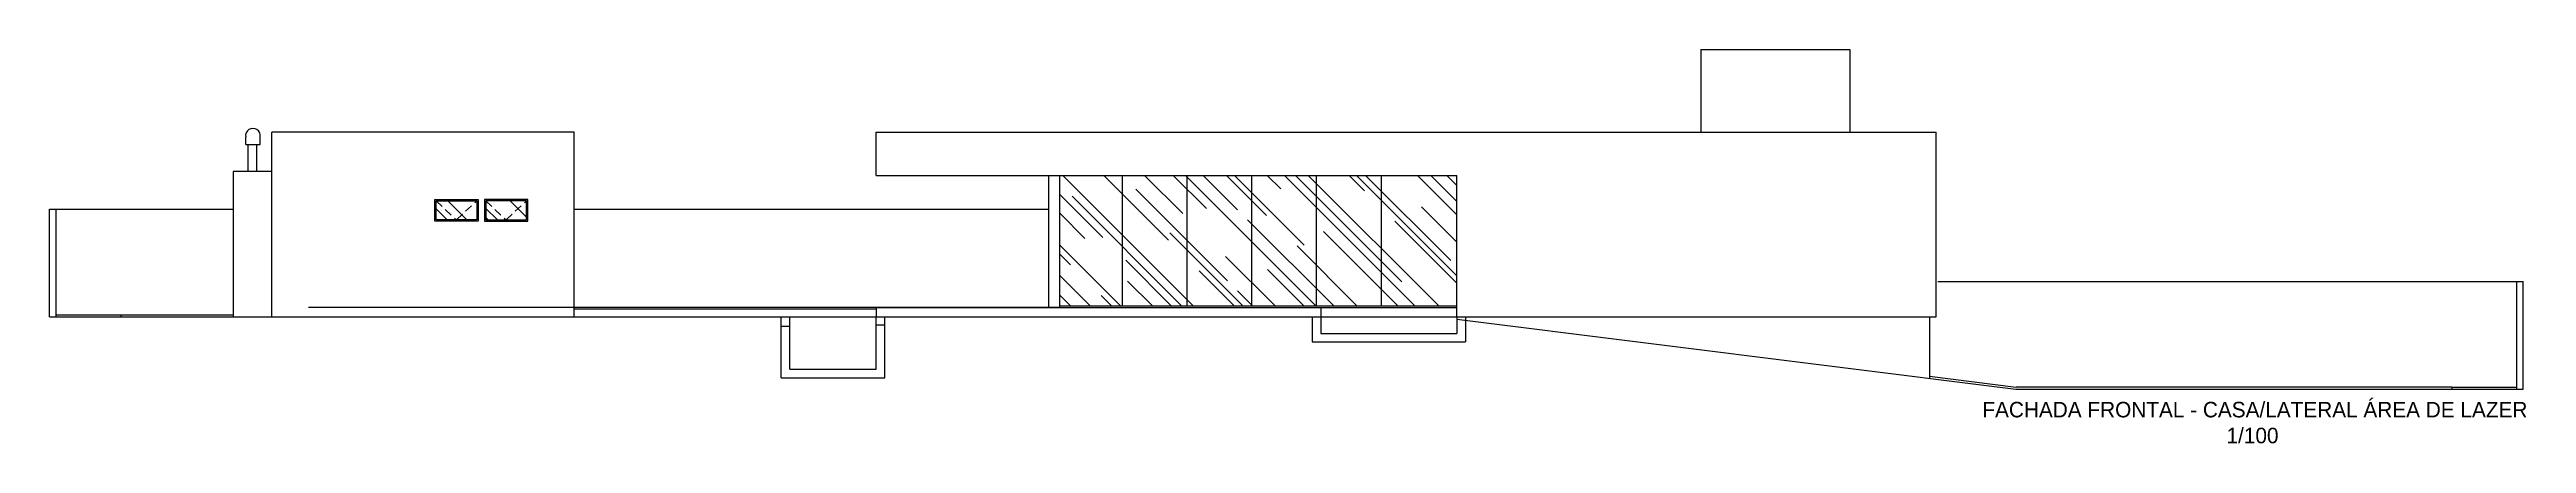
# Model space of a CAD drawing. Header units: feet. Extents: x 1734 to 1931, y 883 to 1088.
# Drawn here: x 1812 to 1869.4, y 923.2 to 932.3 of the extents above; entities that cross this region are included whole.
import ezdxf

# ---------------------------------------------------------------- set-up
doc = ezdxf.new("R2010")
doc.units = ezdxf.units.FT
doc.header["$LTSCALE"] = 0.3
doc.header["$MEASUREMENT"] = 0
doc.linetypes.add('HIDDEN', pattern=[9.525, 6.35, -3.175])
for name, color, linetype in [('1', 1, 'CONTINUOUS'), ('2', 44, 'CONTINUOUS'), ('3', 3, 'CONTINUOUS'), ('5', 5, 'CONTINUOUS'), ('Cotas', 1, 'CONTINUOUS'), ('projecao', 8, 'HIDDEN'), ('Texto', 44, 'CONTINUOUS')]:
    doc.layers.add(name, color=color, linetype=linetype)
doc.styles.add('style1', font='GOTHIC.TTF')

msp = doc.modelspace()

# ---------------------------------------------------------------- hatches: boundary and pattern name
at = {"layer": '1', "linetype": 'Continuous'}
h = msp.add_hatch(dxfattribs=at)
h.set_pattern_fill('AR-RROOF,_O', color=256, angle=315)
h.set_pattern_definition([(315, (1835.3887, 926.3597), (2.26274, -0.84853), [15, -2, 5, -1]), (315, (1836.6827, 925.7728), (0.23335, 1.64756), [3, -0.33, 6, -0.75]), (315, (1836.3433, 926.6072), (4.150717, -3.203194), [8, -1.4, 4, -1])])
h.paths.add_polyline_path([(1835.389, 926.36), (1836.839, 926.36), (1836.839, 929.39), (1835.389, 929.39)])
h.paths.add_polyline_path([(1836.839, 926.36), (1838.339, 926.36), (1838.339, 929.39), (1836.839, 929.39)])
h.paths.add_polyline_path([(1839.839, 929.39), (1838.339, 929.39), (1838.339, 926.36), (1839.839, 926.36)])
h.paths.add_polyline_path([(1839.839, 926.36), (1841.339, 926.36), (1841.339, 929.39), (1839.839, 929.39)])
h.paths.add_polyline_path([(1841.339, 926.36), (1842.839, 926.36), (1842.839, 929.39), (1841.339, 929.39)])
h.paths.add_polyline_path([(1844.589, 929.39), (1842.839, 929.39), (1842.839, 926.36), (1844.589, 926.36)])
h = msp.add_hatch(dxfattribs=at)
h.set_pattern_fill('AR-RROOF,_O', color=256, angle=315)
h.set_pattern_definition([(315, (1820.9437, 928.3597), (2.26274, -0.84853), [15, -2, 5, -1]), (315, (1822.2377, 927.7728), (0.2333, 1.6476), [3, -0.33, 6, -0.75]), (315, (1821.8983, 928.6072), (4.1507, -3.2032), [8, -1.4, 4, -1])])
h.paths.add_polyline_path([(1820.944, 928.8), (1820.944, 928.36), (1821.884, 928.36), (1821.884, 928.8)])
h.paths.add_polyline_path([(1822.094, 928.8), (1822.094, 928.36), (1823.034, 928.36), (1823.034, 928.8)])

# ---------------------------------------------------------------- linework, layer by layer
for p, q in [((1816.532, 930.104), (1816.532, 930.284)), ((1816.532, 930.104), (1816.87, 930.104)), ((1816.589, 929.48), (1816.589, 930.104)), ((1816.789, 929.48), (1816.789, 930.104)), ((1816.87, 930.104), (1816.87, 930.284)), ((1836.839, 926.36), (1836.839, 929.39)), ((1838.339, 926.36), (1838.339, 929.39)), ((1839.839, 926.36), (1839.839, 929.39)), ((1841.339, 926.36), (1841.339, 929.39)), ((1842.839, 926.36), (1842.839, 929.39)), ((1812.139, 928.61), (1816.239, 928.61)), ((1824.139, 928.61), (1835.139, 928.61)), ((1855.729, 926.934), (1869.139, 926.934)), ((1813.639, 926.16), (1816.239, 926.16)), ((1844.589, 926.36), (1835.389, 926.36)), ((1855.539, 924.735), (1857.542, 924.484)), ((1867.639, 924.484), (1857.542, 924.484))]:
    msp.add_line(p, q, dxfattribs=at)
for points in [[(1820.944, 928.8), (1821.884, 928.8), (1821.884, 928.36), (1820.944, 928.36)], [(1822.094, 928.36), (1823.034, 928.36), (1823.034, 928.8), (1822.094, 928.8)]]:
    msp.add_lwpolyline(points, close=True, dxfattribs=at)
msp.add_arc((1816.701, 930.31), 0.171, 351.36333, 188.63667, dxfattribs=at)
at = {"layer": '2'}
for p, q in [((1850.239, 932.31), (1850.239, 930.39)), ((1850.239, 932.31), (1853.689, 932.31)), ((1853.689, 932.31), (1853.689, 930.39)), ((1816.239, 929.48), (1816.239, 926.11)), ((1817.139, 929.48), (1816.239, 929.48)), ((1824.139, 926.3), (1831.139, 926.3)), ((1855.539, 926.11), (1855.539, 924.685))]:
    msp.add_line(p, q, dxfattribs=at)
at = {"layer": '3'}
for p, q in [((1817.139, 926.11), (1817.139, 930.39)), ((1824.139, 930.39), (1817.139, 930.39)), ((1824.139, 926.11), (1824.139, 930.39)), ((1831.139, 930.39), (1855.689, 930.39)), ((1831.139, 929.39), (1831.139, 930.39)), ((1855.689, 926.11), (1855.689, 930.39)), ((1831.139, 929.39), (1844.589, 929.39)), ((1835.139, 926.33), (1835.139, 929.39)), ((1835.389, 926.33), (1835.389, 929.39)), ((1844.589, 926.11), (1844.589, 929.39)), ((1831.139, 926.33), (1844.589, 926.33)), ((1831.139, 926.33), (1831.139, 926.11)), ((1831.139, 926.11), (1855.689, 926.11))]:
    msp.add_line(p, q, dxfattribs=at)
for points in [[(1820.914, 928.83), (1821.914, 928.83), (1821.914, 928.33), (1820.914, 928.33)], [(1822.064, 928.33), (1823.064, 928.33), (1823.064, 928.83), (1822.064, 928.83)]]:
    msp.add_lwpolyline(points, close=True, dxfattribs=at)
at = {"layer": '5', "linetype": 'Continuous'}
for p, q in [((1811.989, 928.61), (1812.139, 928.61)), ((1811.989, 926.11), (1811.989, 928.61)), ((1812.139, 926.11), (1812.139, 928.61)), ((1869.139, 924.434), (1869.139, 926.934)), ((1869.139, 926.934), (1869.289, 926.934)), ((1869.289, 924.434), (1869.289, 926.934)), ((1811.989, 926.11), (1831.139, 926.11)), ((1812.139, 926.16), (1813.639, 926.16)), ((1813.639, 926.16), (1813.639, 926.11)), ((1844.589, 926.06), (1857.538, 924.434)), ((1857.538, 924.434), (1867.639, 924.434)), ((1867.639, 924.484), (1867.639, 924.434)), ((1867.639, 924.484), (1869.139, 924.484)), ((1867.639, 924.434), (1869.289, 924.434))]:
    msp.add_line(p, q, dxfattribs=at)
at = {"layer": 'Cotas', "linetype": 'Continuous'}
msp.add_line((1835.389, 926.33), (1817.989, 926.33), dxfattribs=at)
at = {"layer": 'projecao', "ltscale": 0.1}
for p, q in [((1820.944, 928.8), (1821.414, 928.36)), ((1821.414, 928.36), (1821.884, 928.8)), ((1822.094, 928.8), (1822.564, 928.36)), ((1822.564, 928.36), (1823.034, 928.8))]:
    msp.add_line(p, q, dxfattribs=at)
at = {"layer": 'projecao', "ltscale": 2}
for p, q in [((1828.939, 924.7), (1828.939, 926.11)), ((1829.139, 924.9), (1829.139, 926.11)), ((1831.139, 924.9), (1831.139, 926.11)), ((1831.339, 924.7), (1831.339, 926.11)), ((1841.239, 926.11), (1841.239, 925.53)), ((1841.439, 926.33), (1841.439, 925.73)), ((1844.589, 926.11), (1844.589, 925.73)), ((1844.789, 926.11), (1844.789, 925.53)), ((1828.939, 925.9), (1829.139, 925.9)), ((1831.139, 925.93), (1831.339, 925.93)), ((1841.239, 925.53), (1844.789, 925.53)), ((1841.439, 925.73), (1844.589, 925.73)), ((1829.139, 924.9), (1831.139, 924.9)), ((1828.939, 924.7), (1831.339, 924.7))]:
    msp.add_line(p, q, dxfattribs=at)

# ---------------------------------------------------------------- texts
at = {"layer": 'Texto', "insert": (1855.506, 924.475), "char_height": 0.1, "width": 15.06271, "attachment_point": 1, "style": 'style1'}
msp.add_mtext('\\pi7.53136;\\P\\P\\pi1.25387;{\\H3.6x;FACHADA FRONTAL - CASA/LATERAL ÁREA DE LAZER\\P\\pi6.90998;1/100}', dxfattribs=at)

doc.saveas('drawing.dxf')
